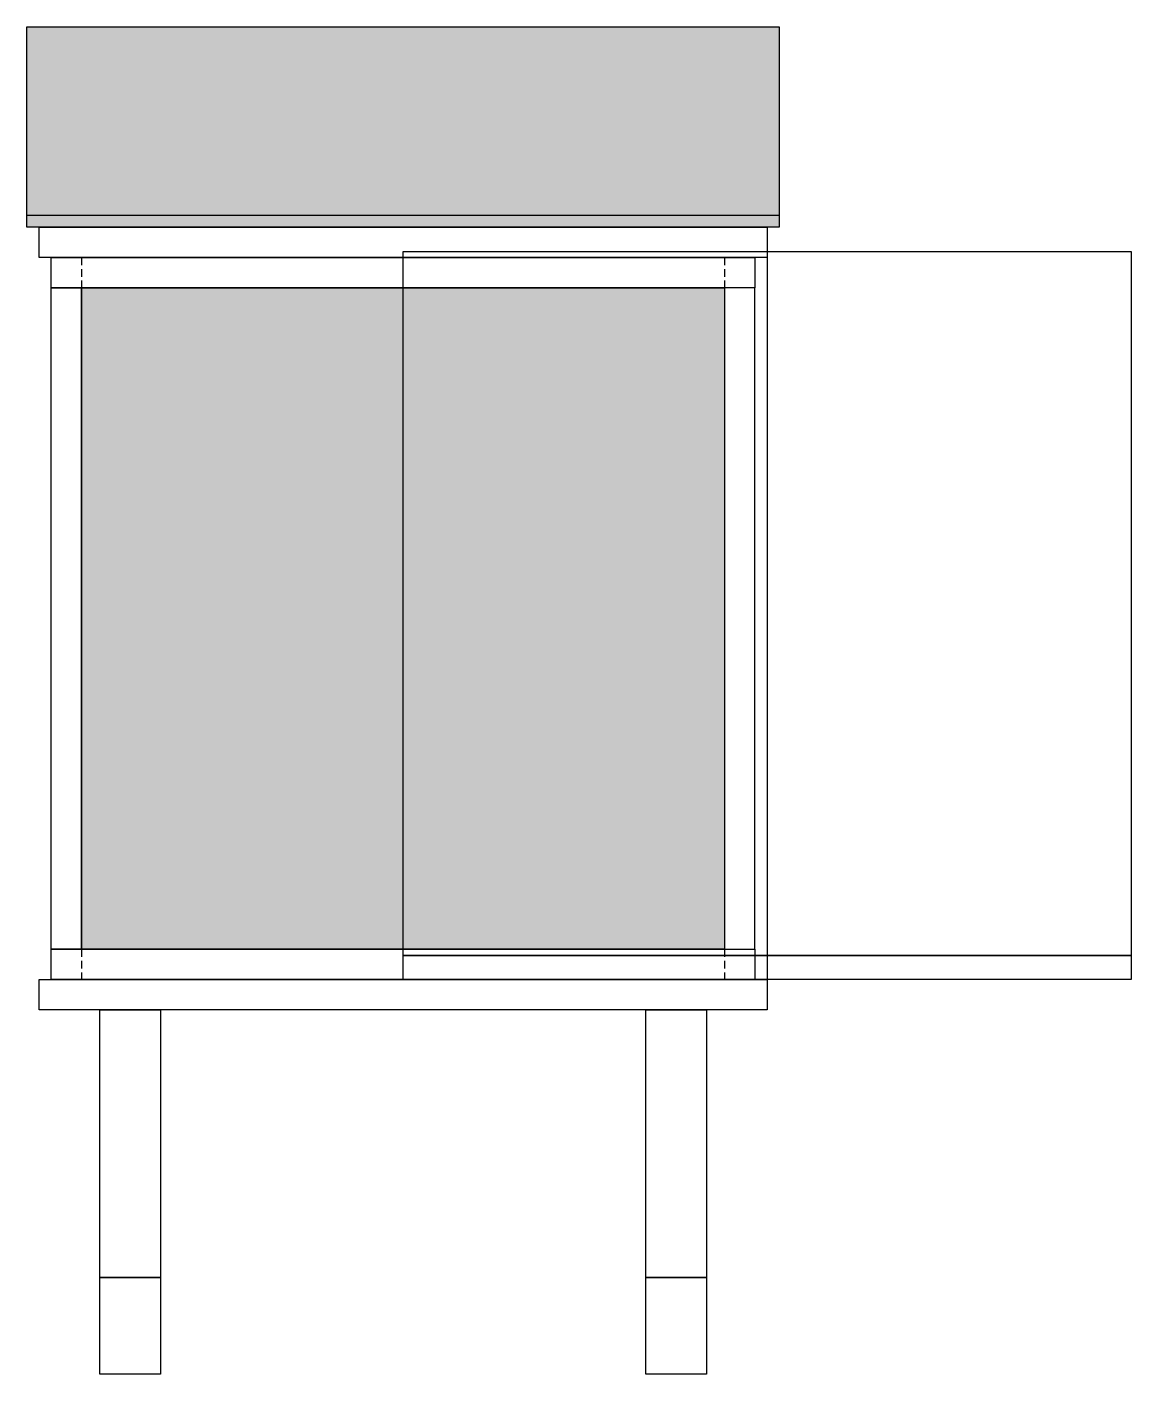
# Model space of a CAD drawing. Header units: millimetres. Extents: x -1000 to 2020, y -1000 to 2310.
# Drawn here: x 200 to 2020, y 90 to 2310 of the extents above; entities that cross this region are included whole.
import ezdxf

# ---------------------------------------------------------------- set-up
doc = ezdxf.new("R2010")
doc.units = ezdxf.units.MM
doc.linetypes.add('DASHED', pattern=[19.05, 12.7, -6.35])
for name, color, linetype, lineweight, true_color in [('Background', 1, 'Continuous', 25, 0xff0000), ('Bracket', 7, 'Continuous', 25, 0xffffff), ('Canopy', 94, 'Continuous', 25, 0x008000)]:
    doc.layers.add(name, color=color, linetype=linetype, lineweight=lineweight, true_color=true_color)
doc.layers.add('Box', color=2, linetype='Continuous', true_color=0xffff00)
doc.layers.add('Hidden Lines', color=7, linetype='DASHED', true_color=0xffffff)
pattern_1 = [(45, (0, 0), (-0.0883883476, 0.0883883476), [])]

msp = doc.modelspace()

# ---------------------------------------------------------------- hatches: boundary and pattern name
at = {"layer": 'Box'}
h = msp.add_hatch(dxfattribs=at)
h.set_pattern_fill('NET', color=256, scale=10, style=0)
h.set_pattern_definition(pattern_1)
h.paths.add_polyline_path([(290, 1880), (290, 790), (1350, 790), (1350, 1880)])
at = {"layer": 'Canopy'}
h = msp.add_hatch(dxfattribs=at)
h.set_pattern_fill('AR-RSHKE', color=256, style=0)
h.set_pattern_definition(pattern_1)
h.paths.add_polyline_path([(1440, 2310), (1440, 1980), (200, 1980), (200, 2310)])

# ---------------------------------------------------------------- linework, layer by layer
at = {"layer": 'Background'}
for p, q in [((820, 1940), (2020, 1940)), ((820, 780), (820, 1940)), ((1420, 1940), (1420, 740)), ((2020, 1940), (2020, 780)), ((2020, 780), (820, 780)), ((820, 780), (2020, 780)), ((820, 740), (820, 780)), ((2020, 780), (2020, 740)), ((2020, 740), (820, 740))]:
    msp.add_line(p, q, dxfattribs=at)
at = {"layer": 'Box'}
for p, q in [((220, 1980), (1420, 1980)), ((220, 1930), (220, 1980)), ((1420, 1980), (1420, 1930)), ((1420, 1930), (220, 1930)), ((240, 1930), (1400, 1930)), ((240, 1880), (240, 1930)), ((1400, 1930), (1400, 1880)), ((1400, 1880), (240, 1880)), ((240, 1880), (290, 1880)), ((240, 790), (240, 1880)), ((290, 1880), (290, 790)), ((290, 1880), (1350, 1880)), ((290, 790), (290, 1880)), ((1400, 1880), (1350, 1880)), ((1350, 1880), (1350, 790)), ((1350, 1880), (1350, 790)), ((1400, 790), (1400, 1880)), ((240, 790), (1400, 790)), ((240, 740), (240, 790)), ((290, 790), (240, 790)), ((1350, 790), (290, 790)), ((1350, 790), (1400, 790)), ((1400, 790), (1400, 740)), ((1400, 740), (240, 740))]:
    msp.add_line(p, q, dxfattribs=at)
at = {"layer": 'Bracket'}
for p, q in [((220, 740), (1420, 740)), ((220, 690), (220, 740)), ((1420, 740), (1420, 690)), ((1420, 690), (220, 690)), ((320, 690), (420, 690)), ((320, 249), (320, 690)), ((420, 690), (420, 249)), ((1220, 690), (1320, 690)), ((1220, 249), (1220, 690)), ((1320, 690), (1320, 249)), ((420, 249), (320, 249)), ((320, 249), (420, 249)), ((320, 90), (320, 249)), ((420, 249), (420, 90)), ((1320, 249), (1220, 249)), ((1220, 249), (1320, 249)), ((1220, 90), (1220, 249)), ((1320, 249), (1320, 90)), ((420, 90), (320, 90)), ((1320, 90), (1220, 90))]:
    msp.add_line(p, q, dxfattribs=at)
at = {"layer": 'Canopy'}
for p, q in [((200, 2310), (1440, 2310)), ((200, 1980), (200, 2310)), ((1440, 2310), (1440, 1980)), ((200, 2000), (1440, 2000)), ((1440, 1980), (200, 1980))]:
    msp.add_line(p, q, dxfattribs=at)
at = {"layer": 'Hidden Lines'}
for p, q in [((290, 1930), (290, 1880)), ((1350, 1930), (1350, 1880)), ((290, 790), (290, 740)), ((1350, 790), (1350, 740))]:
    msp.add_line(p, q, dxfattribs=at)

doc.saveas('drawing.dxf')
